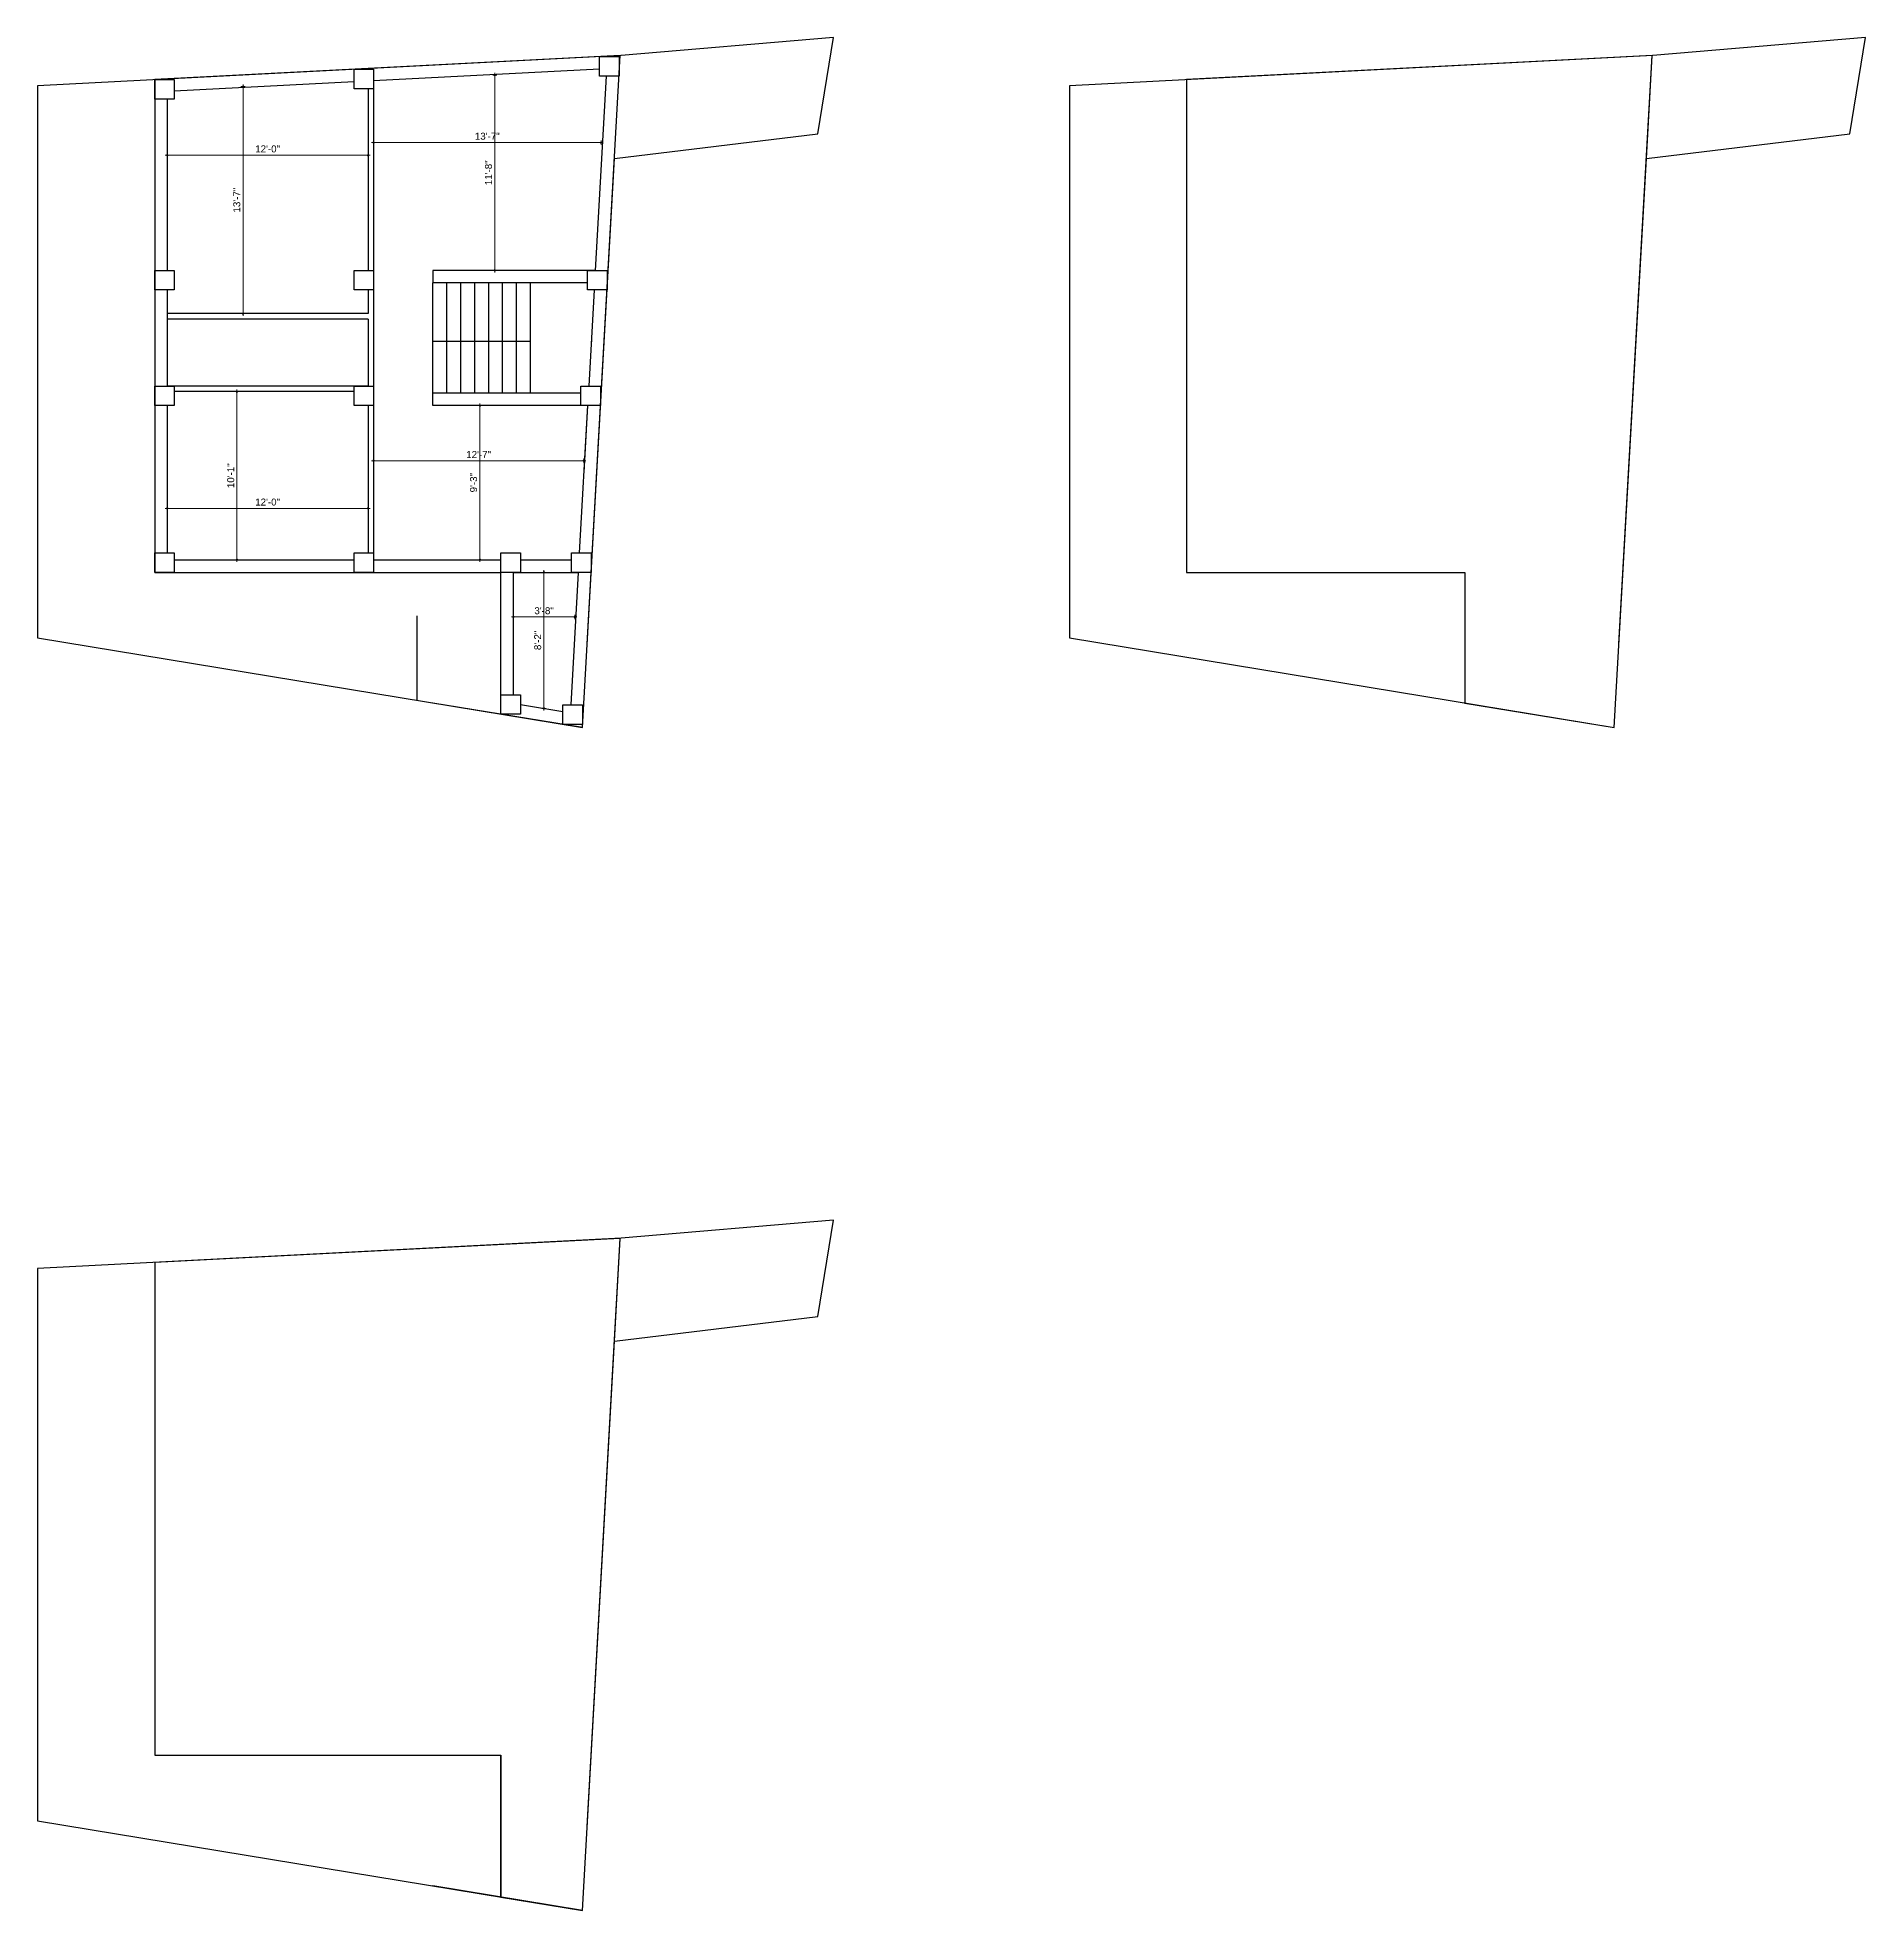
# Model space of a CAD drawing. Header units: inches. Extents: x 21707 to 40312, y -16538 to -7342.
# Drawn here: x 30387 to 31698, y -16444 to -15100 of the extents above; entities that cross this region are included whole.
import ezdxf

# ---------------------------------------------------------------- set-up
doc = ezdxf.new("R2010")
doc.units = ezdxf.units.IN
doc.header["$LTSCALE"] = 0.5
doc.header["$MEASUREMENT"] = 0
doc.header["$PDMODE"] = 66
doc.layers.add('hatch', color=9, linetype='Continuous', lineweight=0)
doc.layers.add('Toilet', color=7, linetype='Continuous', lineweight=25)
doc.styles.get("Standard").update_dxf_attribs({"font": 'arial.ttf'})
doc.dimstyles.new('S8', dxfattribs={"dimtxt": 5, "dimasz": 1, "dimexe": 6, "dimexo": 18, "dimgap": 1.9375, "dimtad": 1, "dimdec": 0, "dimzin": 3, "dimdsep": 46, "dimlunit": 4, "dimtxsty": 'Standard', "dimblk": 'dot 2', "dimcen": 12, "dimse1": 1, "dimse2": 1, "dimclrd": 1, "dimclre": 1, "dimclrt": 256, "dimadec": 0, "dimazin": 0, "dimtfac": 0.75, "dimtdec": 0, "dimtix": 1, "dimtmove": 1, "dimatfit": 3, "dimldrblk": 'DOT', "dimfxl": 1, "dimtolj": 1, "dimtzin": 0, "dimlwd": 9, "dimlwe": 9, "dimarcsym": 0})

msp = doc.modelspace()

# ---------------------------------------------------------------- blocks, each defined once
blk = doc.blocks.new('_Dot')
at = {"color": 0, "linetype": 'ByBlock', "lineweight": -2}
blk.add_line((-0.5, 0), (-1, 0), dxfattribs=at)
at = {"color": 0, "linetype": 'ByBlock', "const_width": 0.5}
blk.add_lwpolyline([(-0.25, 0, 1), (0.25, 0, 1)], format="xyb", close=True, dxfattribs=at)
blk = doc.blocks.new('dot1')
at = {"layer": 'hatch'}
h = blk.add_hatch(color=256, dxfattribs=at)
edge = h.paths.add_edge_path()
edge.add_arc((0, 0), 1, 0, 360)
for p, q in [((3, 0), (-3, 0)), ((0, 3), (0, -3))]:
    blk.add_line(p, q, dxfattribs=at)
blk.add_circle((0, 0), 1, dxfattribs=at)
blk = doc.blocks.new('dot 2')
at = {"layer": 'hatch', "xscale": 0.5, "yscale": 0.5, "zscale": 0.5}
blk.add_blockref('dot1', (0, 0), dxfattribs=at)
blk = doc.blocks.new('*D967')
at = {"layer": 'Defpoints', "color": 0, "transparency": 16777216}
for p in [(30704.5, -15364.4), (30719.6, -15364.4), (30719.6, -15475)]:
    blk.add_point(p, dxfattribs=at)
at = {"layer": 'Toilet', "color": 1, "lineweight": 9, "transparency": 16777216}
blk.add_line((30704.5, -15474), (30704.5, -15365.4), dxfattribs=at)
for p, rotation in [((30704.5, -15364.4), 90), ((30704.5, -15475), 270)]:
    blk.add_blockref('dot 2', p, dxfattribs=dict(at, rotation=rotation))
at = {"layer": 'Toilet', "transparency": 16777216, "insert": (30700, -15419.7), "char_height": 5, "attachment_point": 5, "rotation": 90}
blk.add_mtext('\\A1;9\'-3"', dxfattribs=at)
blk = doc.blocks.new('*D968')
at = {"layer": 'Defpoints', "color": 0, "transparency": 16777216}
for p in [(30628.3, -15403.9), (30628.3, -15417.2), (30779, -15417.2)]:
    blk.add_point(p, dxfattribs=at)
at = {"layer": 'Toilet', "color": 1, "lineweight": 9, "transparency": 16777216}
blk.add_line((30778, -15403.9), (30629.3, -15403.9), dxfattribs=at)
at = {"layer": 'Toilet', "color": 1, "lineweight": 9, "transparency": 16777216, "rotation": 180}
blk.add_blockref('dot 2', (30628.3, -15403.9), dxfattribs=at)
at = {"layer": 'Toilet', "color": 1, "lineweight": 9, "transparency": 16777216}
blk.add_blockref('dot 2', (30779, -15403.9), dxfattribs=at)
at = {"layer": 'Toilet', "transparency": 16777216, "insert": (30703.6, -15399.5), "char_height": 5, "attachment_point": 5}
blk.add_mtext('\\A1;12\'-7"', dxfattribs=at)
blk = doc.blocks.new('*D969')
at = {"layer": 'Defpoints', "color": 0, "transparency": 16777216}
for p in [(30480.3, -15417.2), (30624.3, -15417.2), (30480.3, -15438.1)]:
    blk.add_point(p, dxfattribs=at)
at = {"layer": 'Toilet', "color": 1, "lineweight": 9, "transparency": 16777216}
blk.add_line((30623.3, -15438.1), (30481.3, -15438.1), dxfattribs=at)
at = {"layer": 'Toilet', "color": 1, "lineweight": 9, "transparency": 16777216, "rotation": 180}
blk.add_blockref('dot 2', (30480.3, -15438.1), dxfattribs=at)
at = {"layer": 'Toilet', "color": 1, "lineweight": 9, "transparency": 16777216}
blk.add_blockref('dot 2', (30624.3, -15438.1), dxfattribs=at)
at = {"layer": 'Toilet', "transparency": 16777216, "insert": (30552.3, -15433.6), "char_height": 5, "attachment_point": 5}
blk.add_mtext('\\A1;12\'-0"', dxfattribs=at)
blk = doc.blocks.new('*D970')
at = {"layer": 'Defpoints', "color": 0, "transparency": 16777216}
for p in [(30549.8, -15135.6), (30534.7, -15298.4), (30549.8, -15298.4)]:
    blk.add_point(p, dxfattribs=at)
at = {"layer": 'Toilet', "color": 1, "lineweight": 9, "transparency": 16777216}
blk.add_line((30534.7, -15136.6), (30534.7, -15297.4), dxfattribs=at)
for p, rotation in [((30534.7, -15135.6), 90), ((30534.7, -15298.4), 270)]:
    blk.add_blockref('dot 2', p, dxfattribs=dict(at, rotation=rotation))
at = {"layer": 'Toilet', "transparency": 16777216, "insert": (30530.2, -15217), "char_height": 5, "attachment_point": 5, "rotation": 90}
blk.add_mtext('\\A1;13\'-7"', dxfattribs=at)
blk = doc.blocks.new('*D971')
at = {"layer": 'Defpoints', "color": 0, "transparency": 16777216}
for p in [(30480.3, -15184.8), (30480.3, -15202.3), (30624.3, -15202.3)]:
    blk.add_point(p, dxfattribs=at)
at = {"layer": 'Toilet', "color": 1, "lineweight": 9, "transparency": 16777216}
blk.add_line((30623.3, -15184.8), (30481.3, -15184.8), dxfattribs=at)
at = {"layer": 'Toilet', "color": 1, "lineweight": 9, "transparency": 16777216, "rotation": 180}
blk.add_blockref('dot 2', (30480.3, -15184.8), dxfattribs=at)
at = {"layer": 'Toilet', "color": 1, "lineweight": 9, "transparency": 16777216}
blk.add_blockref('dot 2', (30624.3, -15184.8), dxfattribs=at)
at = {"layer": 'Toilet', "transparency": 16777216, "insert": (30552.3, -15180.3), "char_height": 5, "attachment_point": 5}
blk.add_mtext('\\A1;12\'-0"', dxfattribs=at)
blk = doc.blocks.new('*D972')
at = {"layer": 'Defpoints', "color": 0, "transparency": 16777216}
for p in [(30709.3, -15127.3), (30715.2, -15127.3), (30670.8, -15267.4)]:
    blk.add_point(p, dxfattribs=at)
at = {"layer": 'Toilet', "color": 1, "lineweight": 9, "transparency": 16777216}
blk.add_line((30715.2, -15266.4), (30715.2, -15128.3), dxfattribs=at)
for p, rotation in [((30715.2, -15127.3), 90), ((30715.2, -15267.4), 270)]:
    blk.add_blockref('dot 2', p, dxfattribs=dict(at, rotation=rotation))
at = {"layer": 'Toilet', "transparency": 16777216, "insert": (30710.7, -15197.4), "char_height": 5, "attachment_point": 5, "rotation": 90}
blk.add_mtext('\\A1;11\'-8"', dxfattribs=at)
blk = doc.blocks.new('*D973')
at = {"layer": 'Defpoints', "color": 0, "transparency": 16777216}
for p in [(30628.3, -15175.7), (30628.3, -15197.7), (30791.4, -15197.7)]:
    blk.add_point(p, dxfattribs=at)
at = {"layer": 'Toilet', "color": 1, "lineweight": 9, "transparency": 16777216}
blk.add_line((30790.4, -15175.7), (30629.3, -15175.7), dxfattribs=at)
at = {"layer": 'Toilet', "color": 1, "lineweight": 9, "transparency": 16777216, "rotation": 180}
blk.add_blockref('dot 2', (30628.3, -15175.7), dxfattribs=at)
at = {"layer": 'Toilet', "color": 1, "lineweight": 9, "transparency": 16777216}
blk.add_blockref('dot 2', (30791.4, -15175.7), dxfattribs=at)
at = {"layer": 'Toilet', "transparency": 16777216, "insert": (30709.8, -15171.2), "char_height": 5, "attachment_point": 5}
blk.add_mtext('\\A1;13\'-7"', dxfattribs=at)

# ---------------------------------------------------------------- dimensions: what is measured, and where the dimension line sits
at = {"layer": 'Toilet'}
for base, p1, p2, picture, middle in [((30715.2, -15127.3), (30670.8, -15267.4), (30709.3, -15127.3), '*D972', (30710.7, -15197.4)), ((30534.7, -15298.4), (30549.8, -15135.6), (30549.8, -15298.4), '*D970', (30530.2, -15217)), ((30704.5, -15364.4), (30719.6, -15475), (30719.6, -15364.4), '*D967', (30700, -15419.7))]:
    dim = msp.add_linear_dim(base=base, p1=p1, p2=p2, angle=90, dimstyle='S8', override={"dimfxl": 2, "dimfxlon": 1, "dimarcsym": 1}, dxfattribs=at)
    dim.commit()
    dim.dimension.update_dxf_attribs({"geometry": picture, "text_midpoint": middle})
for base, p1, p2, picture, middle in [((30628.3, -15175.7), (30791.4, -15197.7), (30628.3, -15197.7), '*D973', (30709.8, -15171.2)), ((30480.3, -15184.8), (30624.3, -15202.3), (30480.3, -15202.3), '*D971', (30552.3, -15180.3)), ((30628.3, -15403.9), (30779, -15417.2), (30628.3, -15417.2), '*D968', (30703.6, -15399.5)), ((30480.3, -15438.1), (30624.3, -15417.2), (30480.3, -15417.2), '*D969', (30552.3, -15433.6))]:
    dim = msp.add_linear_dim(base=base, p1=p1, p2=p2, dimstyle='S8', override={"dimfxl": 2, "dimfxlon": 1, "dimarcsym": 1}, dxfattribs=at)
    dim.commit()
    dim.dimension.update_dxf_attribs({"geometry": picture, "text_midpoint": middle})
for base, p1, p2 in [((30530.3, -15354.4), (30552.3, -15475), (30552.3, -15354.4)), ((30750.4, -15484), (30749.1, -15581.6), (30749.1, -15484))]:
    msp.add_linear_dim(base=base, p1=p1, p2=p2, angle=90, dimstyle='S8', override={"dimfxl": 2, "dimfxlon": 1, "dimarcsym": 1}, dxfattribs=at).render()
msp.add_linear_dim(base=(30772.5, -15516), p1=(30728.6, -15531.1), p2=(30772.5, -15533.6), dimstyle='S8', override={"dimfxl": 2, "dimfxlon": 1, "dimarcsym": 1}, dxfattribs=at).render()

# ---------------------------------------------------------------- linework, layer by layer
at = {"layer": 'Toilet'}
for p, q in [((30805.2, -15113.3), (30471.3, -15130.6)), ((30781.4, -15535.2), (30805.2, -15113.3)), ((30790.3, -15123.1), (30628.3, -15131.5)), ((30471.3, -15130.6), (30471.3, -15484)), ((30614.3, -15132.2), (30485.3, -15138.9)), ((30624.3, -15137.2), (30624.3, -15267.4)), ((30628.3, -15131.5), (30628.3, -15475)), ((30787.5, -15267.4), (30795.3, -15128)), ((30480.3, -15144.6), (30480.3, -15267.4)), ((30787.7, -15267.4), (30670.8, -15267.4)), ((30670.8, -15267.4), (30670.8, -15276.4)), ((30480.3, -15281.4), (30480.3, -15350.4)), ((30624.3, -15281.4), (30624.3, -15298.4)), ((30781.7, -15276.4), (30670.8, -15276.4)), ((30670.8, -15318.4), (30670.8, -15276.4)), ((30680.8, -15318.4), (30680.8, -15276.4)), ((30690.8, -15318.4), (30690.8, -15276.4)), ((30700.8, -15318.4), (30700.8, -15276.4)), ((30710.8, -15318.4), (30710.8, -15276.4)), ((30720.8, -15318.4), (30720.8, -15276.4)), ((30730.8, -15318.4), (30730.8, -15276.4)), ((30740.8, -15318.4), (30740.8, -15276.4)), ((30782.8, -15350.4), (30786.7, -15281.4)), ((30624.3, -15298.4), (30480.3, -15298.4)), ((30624.3, -15302.4), (30480.3, -15302.4)), ((30624.3, -15302.4), (30624.3, -15350.4)), ((30670.8, -15355.4), (30670.8, -15318.4)), ((30740.8, -15318.4), (30670.8, -15318.4)), ((30680.8, -15355.4), (30680.8, -15318.4)), ((30690.8, -15355.4), (30690.8, -15318.4)), ((30700.8, -15355.4), (30700.8, -15318.4)), ((30710.8, -15355.4), (30710.8, -15318.4)), ((30720.8, -15355.4), (30720.8, -15318.4)), ((30730.8, -15355.4), (30730.8, -15318.4)), ((30740.8, -15355.4), (30740.8, -15318.4)), ((30784.9, -15318.4), (30784.6, -15318.4)), ((30624.3, -15350.4), (30480.3, -15350.4)), ((30614.3, -15354.4), (30485.3, -15354.4)), ((30777, -15355.4), (30670.8, -15355.4)), ((30670.8, -15364.4), (30670.8, -15355.4)), ((30480.3, -15364.4), (30480.3, -15470)), ((30624.3, -15364.4), (30624.3, -15470)), ((30777, -15364.4), (30670.8, -15364.4)), ((30776, -15470), (30782, -15364.4)), ((30779.3, -15412.4), (30782, -15364.4)), ((30485.3, -15475), (30614.3, -15475)), ((30628.3, -15475), (30719.6, -15475)), ((30719.6, -15585.8), (30719.6, -15475)), ((30733.6, -15475), (30770.3, -15475)), ((30471.3, -15484), (30719.6, -15484)), ((30728.6, -15571.8), (30728.6, -15484)), ((30728.6, -15484), (30775.2, -15484)), ((30769.9, -15579.1), (30775.2, -15484)), ((31211.2, -15484), (31410.7, -15484)), ((31410.7, -15484), (31410.7, -15577.8)), ((30659.6, -15575.9), (30659.6, -15515.1)), ((30778, -15595.4), (30670.8, -15577.8)), ((30764, -15584), (30733.6, -15579)), ((30781.4, -16383.6), (30805.2, -15961.7)), ((30471.3, -15979), (30471.3, -16332.4)), ((30471.3, -16332.4), (30719.6, -16332.4)), ((30719.6, -16434.2), (30719.6, -16332.4)), ((30778, -16443.8), (30670.8, -16426.2))]:
    msp.add_line(p, q, dxfattribs=at)
for points in [[(30801, -15187.1), (30946.9, -15169.4), (30958.1, -15100.3), (30805.7, -15113.2), (30387.3, -15135), (30387.3, -15531), (30778, -15595.4)], [(31541, -15187.1), (31686.9, -15169.4), (31698.1, -15100.3), (31545.7, -15113.2), (31127.2, -15135), (31127.2, -15531), (31517.9, -15595.4)], [(30790.3, -15114), (30804.3, -15114), (30804.3, -15128), (30790.3, -15128)], [(31541, -15187.1), (31545.1, -15113.3), (31211.2, -15130.6), (31211.2, -15484), (31410.7, -15484), (31410.7, -15577.8), (31517.9, -15595.4)], [(30614.3, -15123.2), (30628.3, -15123.2), (30628.3, -15137.2), (30614.3, -15137.2)], [(30471.3, -15130.6), (30485.3, -15130.6), (30485.3, -15144.6), (30471.3, -15144.6)], [(30471.3, -15267.4), (30485.3, -15267.4), (30485.3, -15281.4), (30471.3, -15281.4)], [(30614.3, -15267.4), (30628.3, -15267.4), (30628.3, -15281.4), (30614.3, -15281.4)], [(30781.7, -15267.4), (30795.7, -15267.4), (30795.7, -15281.4), (30781.7, -15281.4)], [(30471.3, -15350.4), (30485.3, -15350.4), (30485.3, -15364.4), (30471.3, -15364.4)], [(30614.3, -15350.4), (30628.3, -15350.4), (30628.3, -15364.4), (30614.3, -15364.4)], [(30777, -15350.4), (30791, -15350.4), (30791, -15364.4), (30777, -15364.4)], [(30471.3, -15470), (30485.3, -15470), (30485.3, -15484), (30471.3, -15484)], [(30614.3, -15470), (30628.3, -15470), (30628.3, -15484), (30614.3, -15484)], [(30719.6, -15470), (30733.6, -15470), (30733.6, -15484), (30719.6, -15484)], [(30770.3, -15470), (30784.3, -15470), (30784.3, -15484), (30770.3, -15484)], [(30719.6, -15571.8), (30733.6, -15571.8), (30733.6, -15585.8), (30719.6, -15585.8)], [(30764, -15579.1), (30778, -15579.1), (30778, -15593.1), (30764, -15593.1)], [(30801, -16035.5), (30946.9, -16017.8), (30958.1, -15948.7), (30805.7, -15961.6), (30387.3, -15983.4), (30387.3, -16379.4), (30778, -16443.8)], [(30801, -16035.5), (30805.2, -15961.7), (30471.3, -15979), (30471.3, -16332.4), (30719.6, -16332.4), (30719.6, -16434.2), (30778, -16443.8)]]:
    msp.add_lwpolyline(points, close=True, dxfattribs=at)
for points in [[(31521.3, -15535.2), (31545.1, -15113.3), (31211.2, -15130.6)], [(31211.2, -15130.6), (31211.2, -15484)]]:
    msp.add_lwpolyline(points, dxfattribs=at)

msp.set_redraw_order([(e.dxf.handle, doc.entitydb.next_handle()) for e in msp.query("TEXT MTEXT ATTDEF DIMENSION ARC_DIMENSION")])  # texts and dimensions are drawn at this point

doc.saveas('drawing.dxf')
